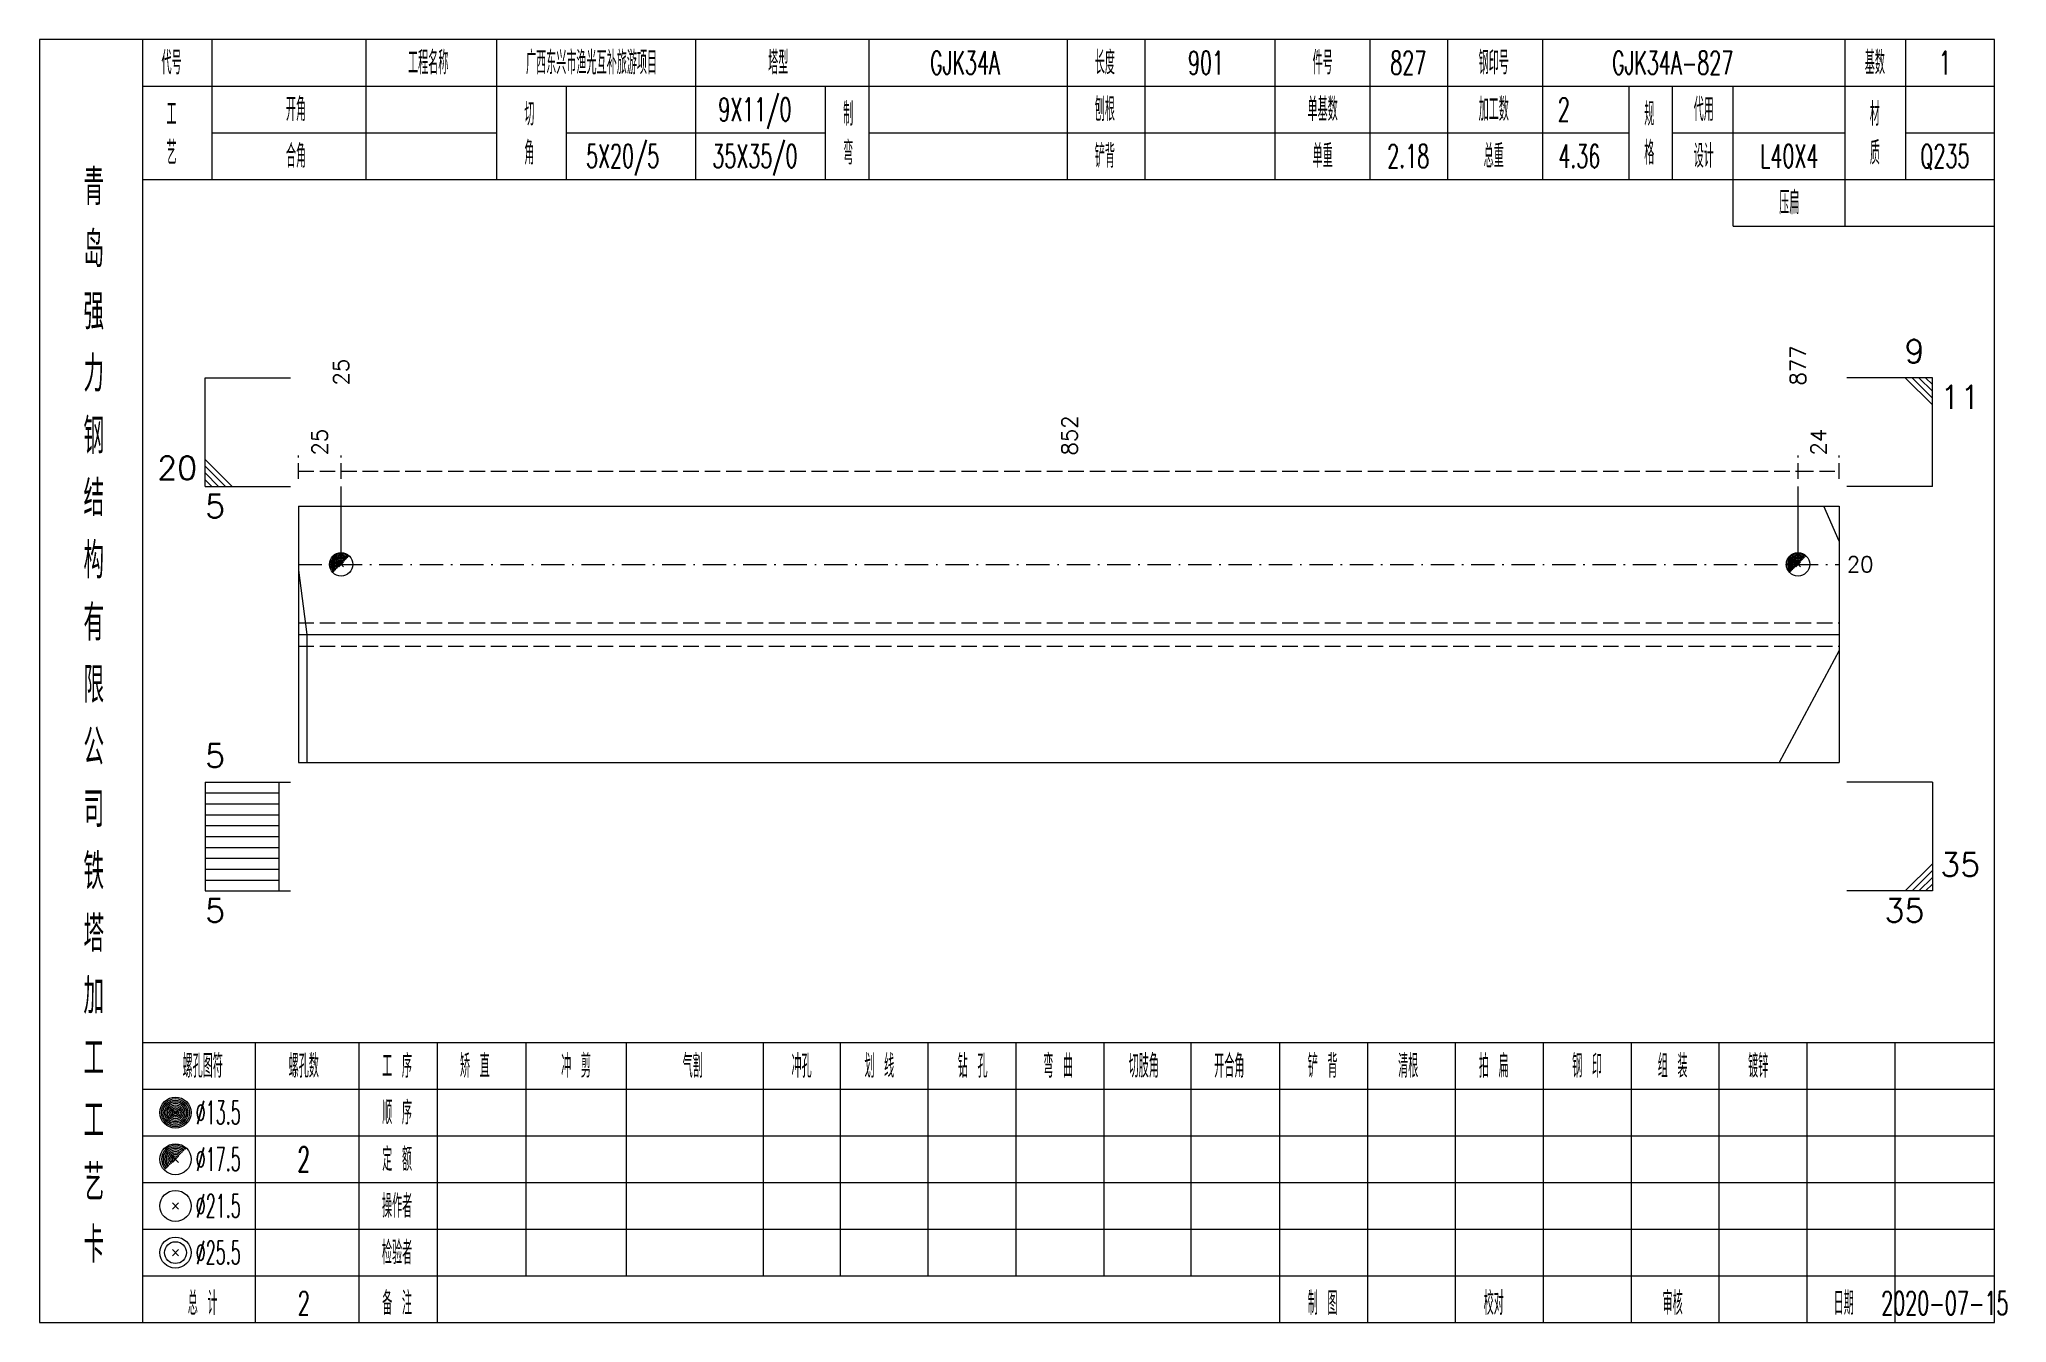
# Model space of a CAD drawing. Extents: x 0 to 2606, y -377 to 6479.
# Drawn here: x 2091.2 to 2344.1, y 2800 to 2965 of the extents above; entities that cross this region are included whole.
import ezdxf
from ezdxf.enums import TextEntityAlignment as Align

# ---------------------------------------------------------------- set-up
doc = ezdxf.new("R2010")
doc.units = 0
doc.header["$MEASUREMENT"] = 0
doc.linetypes.add('一点画线', pattern=[5.2, 3, -1, 0.2, -1])
doc.linetypes.add('虚线', pattern=[2.75, 2, -0.75])
doc.layers.get('0').update_dxf_attribs({"linetype": 'CONTINUOUS', "lineweight": 25})
doc.layers.add('1', color=7, linetype='CONTINUOUS', lineweight=25)
doc.layers.add('4', color=7, linetype='CONTINUOUS', lineweight=25)
doc.styles.get("Standard").update_dxf_attribs({"font": 'simplex.shx', "width": 0.7, "height": 3, "bigfont": 'gbhzfs.shx'})

msp = doc.modelspace()

# ---------------------------------------------------------------- texts
at = {"color": 7, "linetype": 'Continuous', "lineweight": 13}
for s, p in [('877', (2317.32, 2920.5)), ('25', (2130, 2920.5))]:
    msp.add_text(s, height=2, rotation=90, dxfattribs=at).set_placement(p, align=Align.MIDDLE_LEFT)
for s, p in [('9', (2333.6, 2922.5)), ('20', (2111.5, 2907.5))]:
    msp.add_text(s, height=3, dxfattribs=at).set_placement(p, align=Align.BOTTOM_RIGHT)
for s, p in [('11', (2335.6, 2920.5)), ('5', (2112.5, 2906.5)), ('5', (2112.5, 2854.5))]:
    msp.add_text(s, height=3, dxfattribs=at).set_placement(p, align=Align.TOP_LEFT)
at = {"color": 8, "linetype": 'Continuous', "lineweight": 9}
for s, p in [('25', (2127.25, 2911.5)), ('852', (2223.66, 2911.5)), ('24', (2319.96, 2911.5))]:
    msp.add_text(s, height=2, rotation=90, dxfattribs=at).set_placement(p, align=Align.MIDDLE_LEFT)
at = {"color": 7, "linetype": 'Continuous', "lineweight": 13}
msp.add_text('20', height=2, dxfattribs=at).set_placement((2323.6, 2897.5), align=Align.MIDDLE_LEFT)
for s, p in [('5', (2112.5, 2870.5)), ('35', (2335.6, 2856.5))]:
    msp.add_text(s, height=3, dxfattribs=at).set_placement(p, align=Align.BOTTOM_LEFT)
msp.add_text('35', height=3, dxfattribs=at).set_placement((2333.6, 2854.5), align=Align.TOP_RIGHT)
at = {"layer": '4', "color": 1, "linetype": 'Continuous', "lineweight": 13}
for s, height, width, p in [('代号', 3, 0.6, (2108.2, 2962)), ('工程名称', 3, 0.6, (2141.2, 2962)), ('广西东兴市渔光互补旅游项目', 3, 0.6, (2162.2, 2962)), ('塔型', 3, 0.6, (2186.2, 2962)), ('GJK34A', 3, 0.6, (2210.2, 2962)), ('长度', 3, 0.6, (2228.2, 2962)), ('901', 3, 0.6, (2241.2, 2962)), ('件号', 3, 0.6, (2256.2, 2962)), ('827', 3, 0.6, (2267.2, 2962)), ('钢印号', 3, 0.6, (2278.2, 2962)), ('GJK34A-827', 3, 0.6, (2301.2, 2962)), ('基数', 3, 0.6, (2327.2, 2962)), ('1', 3, 0.6, (2336.2, 2962)), ('开角', 3, 0.6, (2124.2, 2956)), ('切', 3, 0.6, (2154.2, 2955.4)), ('9X11/0', 3, 0.6, (2183.2, 2956)), ('制', 3, 0.6, (2195.2, 2955.4)), ('刨根', 3, 0.6, (2228.2, 2956)), ('单基数', 3, 0.6, (2256.2, 2956)), ('加工数', 3, 0.6, (2278.2, 2956)), ('2', 3, 0.6, (2287.2, 2956)), ('规', 3, 0.6, (2298.2, 2955.4)), ('代用', 3, 0.6, (2305.2, 2956)), ('材', 3, 0.6, (2327.2, 2955.4)), ('工', 3, 0.6, (2108.2, 2955.4)), ('艺', 3, 0.6, (2108.2, 2950.4)), ('角', 3, 0.6, (2154.2, 2950.4)), ('5X20/5', 3, 0.6, (2166.2, 2950)), ('35X35/0', 3, 0.6, (2183.2, 2950)), ('弯', 3, 0.6, (2195.2, 2950.4)), ('格', 3, 0.6, (2298.2, 2950.4)), ('质', 3, 0.6, (2327.2, 2950.4)), ('合角', 3, 0.6, (2124.2, 2950)), ('铲背', 3, 0.6, (2228.2, 2950)), ('单重', 3, 0.6, (2256.2, 2950)), ('2.18', 3, 0.6, (2267.2, 2950)), ('总重', 3, 0.6, (2278.2, 2950)), ('4.36', 3, 0.6, (2289.2, 2950)), ('设计', 3, 0.6, (2305.2, 2950)), ('L40X4', 3, 0.6, (2316.2, 2950)), ('Q235', 3, 0.6, (2336.2, 2950)), ('青', 4.6, 0.8, (2098.2, 2946)), ('压扁', 3, 0.6, (2316.2, 2944)), ('岛', 4.6, 0.8, (2098.2, 2938)), ('强', 4.6, 0.8, (2098.2, 2930)), ('力', 4.6, 0.8, (2098.2, 2922)), ('钢', 4.6, 0.8, (2098.2, 2914)), ('结', 4.6, 0.8, (2098.2, 2906)), ('构', 4.6, 0.8, (2098.2, 2898)), ('有', 4.6, 0.8, (2098.2, 2890)), ('限', 4.6, 0.8, (2098.2, 2882)), ('公', 4.6, 0.8, (2098.2, 2874)), ('司', 4.6, 0.8, (2098.2, 2866)), ('铁', 4.6, 0.8, (2098.2, 2858)), ('塔', 4.6, 0.8, (2098.2, 2850)), ('加', 4.6, 0.8, (2098.2, 2842)), ('工', 4.6, 0.8, (2098.2, 2834)), ('螺孔图符', 3, 0.6, (2112.2, 2833)), ('螺孔数', 3, 0.6, (2125.2, 2833)), ('工 序', 3, 0.6, (2137.2, 2833)), ('矫 直', 3, 0.6, (2147.2, 2833)), ('冲 剪', 3, 0.6, (2160.2, 2833)), ('气割', 3, 0.6, (2175.2, 2833)), ('冲孔', 3, 0.6, (2189.2, 2833)), ('划 线', 3, 0.6, (2199.2, 2833)), ('钻 孔', 3, 0.6, (2211.2, 2833)), ('弯 曲', 3, 0.6, (2222.2, 2833)), ('切肢角', 3, 0.6, (2233.2, 2833)), ('开合角', 3, 0.6, (2244.2, 2833)), ('铲 背', 3, 0.6, (2256.2, 2833)), ('清根', 3, 0.6, (2267.2, 2833)), ('拍 扁', 3, 0.6, (2278.2, 2833)), ('钢 印', 3, 0.6, (2290.2, 2833)), ('组 装', 3, 0.6, (2301.2, 2833)), ('镀锌', 3, 0.6, (2312.2, 2833)), ('工', 4.6, 0.8, (2098.2, 2826)), ('%%C13.5', 3, 0.5, (2114.2, 2827)), ('顺 序', 3, 0.6, (2137.2, 2827)), ('艺', 4.6, 0.8, (2098.2, 2818)), ('%%C17.5', 3, 0.5, (2114.2, 2821)), ('2', 3.2, 0.6, (2125.2, 2821)), ('定 额', 3, 0.6, (2137.2, 2821)), ('%%C21.5', 3, 0.5, (2114.2, 2815)), ('操作者', 3, 0.6, (2137.2, 2815)), ('卡', 4.6, 0.8, (2098.2, 2810)), ('%%C25.5', 3, 0.5, (2114.2, 2809)), ('检验者', 3, 0.6, (2137.2, 2809)), ('总 计', 3, 0.6, (2112.2, 2802.5)), ('2', 3, 0.6, (2125.2, 2802.5)), ('备 注', 3, 0.6, (2137.2, 2802.5)), ('制 图', 3, 0.6, (2256.2, 2802.5)), ('校对', 3, 0.6, (2278.2, 2802.5)), ('审核', 3, 0.6, (2301.2, 2802.5)), ('日期', 3, 0.6, (2323.2, 2802.5)), ('2020-07-15', 3, 0.6, (2336.2, 2802.5))]:
    msp.add_text(s, height=height, dxfattribs=dict(at, width=width)).set_placement(p, align=Align.MIDDLE_CENTER)

# ---------------------------------------------------------------- linework, layer by layer
at = {"color": 7, "linetype": 'Continuous', "lineweight": 13}
for p, q in [((2112.5, 2921.5), (2123.5, 2921.5)), ((2112.5, 2907.5), (2112.5, 2921.5)), ((2334.6, 2921.5), (2323.6, 2921.5)), ((2331.1, 2921.5), (2334.6, 2918)), ((2331.98, 2921.5), (2334.6, 2918.88)), ((2332.85, 2921.5), (2334.6, 2919.75)), ((2333.73, 2921.5), (2334.6, 2920.62)), ((2334.6, 2907.5), (2334.6, 2921.5)), ((2116, 2907.5), (2112.5, 2911)), ((2115.12, 2907.5), (2112.5, 2910.12)), ((2114.25, 2907.5), (2112.5, 2909.25)), ((2113.38, 2907.5), (2112.5, 2908.38)), ((2112.5, 2907.5), (2123.5, 2907.5)), ((2130, 2897.5), (2130, 2907.5)), ((2317.32, 2897.5), (2317.32, 2907.5)), ((2334.6, 2907.5), (2323.6, 2907.5)), ((2322.6, 2900.46), (2320.62, 2905)), ((2124.5, 2896.75), (2125.6, 2888.5)), ((2125.6, 2888.5), (2125.6, 2872)), ((2322.6, 2886.44), (2314.9, 2872)), ((2112.5, 2869.5), (2123.5, 2869.5)), ((2112.5, 2869.5), (2112.5, 2855.5)), ((2122, 2869.5), (2122, 2855.5)), ((2334.6, 2869.5), (2323.6, 2869.5)), ((2334.6, 2869.5), (2334.6, 2855.5)), ((2112.5, 2868.1), (2122, 2868.1)), ((2112.5, 2866.7), (2122, 2866.7)), ((2112.5, 2865.3), (2122, 2865.3)), ((2112.5, 2863.9), (2122, 2863.9)), ((2112.5, 2862.5), (2122, 2862.5)), ((2112.5, 2861.1), (2122, 2861.1)), ((2112.5, 2859.7), (2122, 2859.7)), ((2112.5, 2858.3), (2122, 2858.3)), ((2331.1, 2855.5), (2334.6, 2859)), ((2112.5, 2856.9), (2122, 2856.9)), ((2331.98, 2855.5), (2334.6, 2858.12)), ((2332.85, 2855.5), (2334.6, 2857.25)), ((2333.73, 2855.5), (2334.6, 2856.38)), ((2112.5, 2855.5), (2123.5, 2855.5)), ((2334.6, 2855.5), (2323.6, 2855.5))]:
    msp.add_line(p, q, dxfattribs=at)
at = {"color": 8, "linetype": '虚线', "lineweight": 9}
for p, q in [((2124.5, 2908.5), (2124.5, 2911.5)), ((2130, 2908.5), (2130, 2911.5)), ((2130, 2908.5), (2130, 2911.5)), ((2317.32, 2908.5), (2317.32, 2911.5)), ((2317.32, 2908.5), (2317.32, 2911.5)), ((2322.6, 2908.5), (2322.6, 2911.5)), ((2124.5, 2909.5), (2130, 2909.5)), ((2130, 2909.5), (2317.32, 2909.5)), ((2317.32, 2909.5), (2322.6, 2909.5))]:
    msp.add_line(p, q, dxfattribs=at)
at = {"color": 7, "linetype": 'Continuous', "lineweight": 18}
for p, q in [((2124.5, 2905), (2124.5, 2872)), ((2124.5, 2905), (2322.6, 2905)), ((2322.6, 2905), (2322.6, 2872)), ((2124.5, 2888.5), (2322.6, 2888.5))]:
    msp.add_line(p, q, dxfattribs=at)
at = {"color": 3, "linetype": '一点画线', "lineweight": 13}
msp.add_line((2124.5, 2897.5), (2322.6, 2897.5), dxfattribs=at)
at = {"color": 7, "linetype": 'Continuous', "lineweight": 0}
for p, q in [((2129.7, 2897.2), (2130.3, 2897.8)), ((2129.7, 2897.8), (2130.3, 2897.2)), ((2317.02, 2897.2), (2317.62, 2897.8)), ((2317.02, 2897.8), (2317.62, 2897.2))]:
    msp.add_line(p, q, dxfattribs=at)
at = {"color": 1, "linetype": '虚线', "lineweight": 18}
for p, q in [((2124.5, 2890), (2322.6, 2890)), ((2124.5, 2887), (2322.6, 2887))]:
    msp.add_line(p, q, dxfattribs=at)
at = {"color": 7, "linetype": 'Continuous', "lineweight": 13}
for centre in [(2130, 2897.5), (2317.32, 2897.5)]:
    msp.add_circle(centre, 1.5, dxfattribs=at)
for centre, radius in [((2130, 2897.5), 1.35), ((2317.32, 2897.5), 1.35), ((2130, 2897.5), 1.2), ((2130, 2897.5), 1.05), ((2130, 2897.5), 0.9), ((2130, 2897.5), 0.75), ((2130, 2897.5), 0.6), ((2130, 2897.5), 0.45), ((2130, 2897.5), 0.3), ((2130, 2897.5), 0.15), ((2317.32, 2897.5), 1.2), ((2317.32, 2897.5), 1.05), ((2317.32, 2897.5), 0.9), ((2317.32, 2897.5), 0.75), ((2317.32, 2897.5), 0.6), ((2317.32, 2897.5), 0.45), ((2317.32, 2897.5), 0.3), ((2317.32, 2897.5), 0.15)]:
    msp.add_arc(centre, radius, 45, 225, dxfattribs=at)
at = {"layer": '1', "color": 7, "linetype": 'Continuous', "lineweight": 18}
msp.add_line((2124.5, 2872), (2322.6, 2872), dxfattribs=at)
at = {"layer": '4', "color": 1, "linetype": 'Continuous', "lineweight": 18}
for p, q in [((2104.5, 2800), (2104.5, 2965)), ((2113.4, 2947), (2113.4, 2965)), ((2133.2, 2947), (2133.2, 2965)), ((2150, 2947), (2150, 2965)), ((2175.6, 2947), (2175.6, 2965)), ((2197.9, 2947), (2197.9, 2965)), ((2223.4, 2947), (2223.4, 2965)), ((2233.4, 2947), (2233.4, 2965)), ((2250.1, 2947), (2250.1, 2965)), ((2262.3, 2947), (2262.3, 2965)), ((2272.3, 2947), (2272.3, 2965)), ((2284.5, 2947), (2284.5, 2965)), ((2323.4, 2941), (2323.4, 2965)), ((2331.2, 2947), (2331.2, 2965)), ((2104.5, 2959), (2342.6, 2959)), ((2159, 2947), (2159, 2959)), ((2192.3, 2947), (2192.3, 2959)), ((2295.6, 2947), (2295.6, 2959)), ((2301.2, 2947), (2301.2, 2959)), ((2309, 2941), (2309, 2959)), ((2113.4, 2953), (2150, 2953)), ((2159, 2953), (2192.3, 2953)), ((2197.9, 2953), (2295.6, 2953)), ((2301.2, 2953), (2323.4, 2953)), ((2331.2, 2953), (2342.6, 2953)), ((2104.5, 2947), (2342.6, 2947)), ((2309, 2941), (2342.6, 2941)), ((2104.5, 2836), (2342.6, 2836)), ((2119, 2800), (2119, 2836)), ((2132.3, 2800), (2132.3, 2836)), ((2142.4, 2800), (2142.4, 2836)), ((2153.8, 2806), (2153.8, 2836)), ((2166.7, 2806), (2166.7, 2836)), ((2184.3, 2806), (2184.3, 2836)), ((2194.2, 2806), (2194.2, 2836)), ((2205.5, 2806), (2205.5, 2836)), ((2216.8, 2806), (2216.8, 2836)), ((2228.1, 2806), (2228.1, 2836)), ((2239.3, 2806), (2239.3, 2836)), ((2250.7, 2806), (2250.7, 2836)), ((2262, 2806), (2262, 2836)), ((2273.3, 2806), (2273.3, 2836)), ((2284.6, 2806), (2284.6, 2836)), ((2295.9, 2806), (2295.9, 2836)), ((2307.2, 2806), (2307.2, 2836)), ((2318.5, 2806), (2318.5, 2836)), ((2329.8, 2806), (2329.8, 2836)), ((2104.5, 2830), (2342.6, 2830)), ((2104.5, 2824), (2342.6, 2824)), ((2104.5, 2818), (2342.6, 2818)), ((2104.5, 2812), (2342.6, 2812)), ((2104.5, 2806), (2342.6, 2806)), ((2250.7, 2800), (2250.7, 2806)), ((2262, 2800), (2262, 2806)), ((2273.3, 2800), (2273.3, 2806)), ((2284.6, 2800), (2284.6, 2806)), ((2295.9, 2800), (2295.9, 2806)), ((2307.2, 2800), (2307.2, 2806)), ((2318.5, 2800), (2318.5, 2806)), ((2329.8, 2800), (2329.8, 2806))]:
    msp.add_line(p, q, dxfattribs=at)
at = {"layer": '4', "color": 7, "linetype": 'Continuous', "lineweight": 13}
for p, q in [((2108.5, 2826.8), (2108.9, 2827.2)), ((2108.9, 2826.8), (2108.5, 2827.2)), ((2108.3, 2814.6), (2109.1, 2815.4)), ((2109.1, 2814.6), (2108.3, 2815.4)), ((2108.3, 2808.6), (2109.1, 2809.4)), ((2109.1, 2808.6), (2108.3, 2809.4))]:
    msp.add_line(p, q, dxfattribs=at)
at = {"layer": '4', "color": 7, "linetype": 'Continuous', "lineweight": 0}
for p, q in [((2108.3, 2820.6), (2109.1, 2821.4)), ((2108.3, 2821.4), (2109.1, 2820.6))]:
    msp.add_line(p, q, dxfattribs=at)
at = {"layer": '4', "color": 1, "linetype": 'Continuous', "lineweight": 18}
msp.add_lwpolyline([(2091.2, 2965), (2091.2, 2800), (2342.6, 2800), (2342.6, 2965)], close=True, dxfattribs=at)
at = {"layer": '4', "color": 7, "linetype": 'Continuous', "lineweight": 13}
for centre, radius in [((2108.7, 2827), 2), ((2108.7, 2827), 1.8), ((2108.7, 2827), 1.6), ((2108.7, 2827), 1.4), ((2108.7, 2827), 1.2), ((2108.7, 2827), 1), ((2108.7, 2827), 0.8), ((2108.7, 2827), 0.6), ((2108.7, 2827), 0.4), ((2108.7, 2827), 0.2), ((2108.7, 2821), 2), ((2108.7, 2815), 2), ((2108.7, 2809), 2), ((2108.7, 2809), 1.4)]:
    msp.add_circle(centre, radius, dxfattribs=at)
for radius in [1.8, 1.6, 1.4, 1.2, 1, 0.8, 0.6, 0.4, 0.2]:
    msp.add_arc((2108.7, 2821), radius, 45, 225, dxfattribs=at)

msp.set_redraw_order([(e.dxf.handle, doc.entitydb.next_handle()) for e in msp.query("TEXT MTEXT ATTDEF DIMENSION ARC_DIMENSION")])  # texts and dimensions are drawn at this point

doc.saveas('drawing.dxf')
